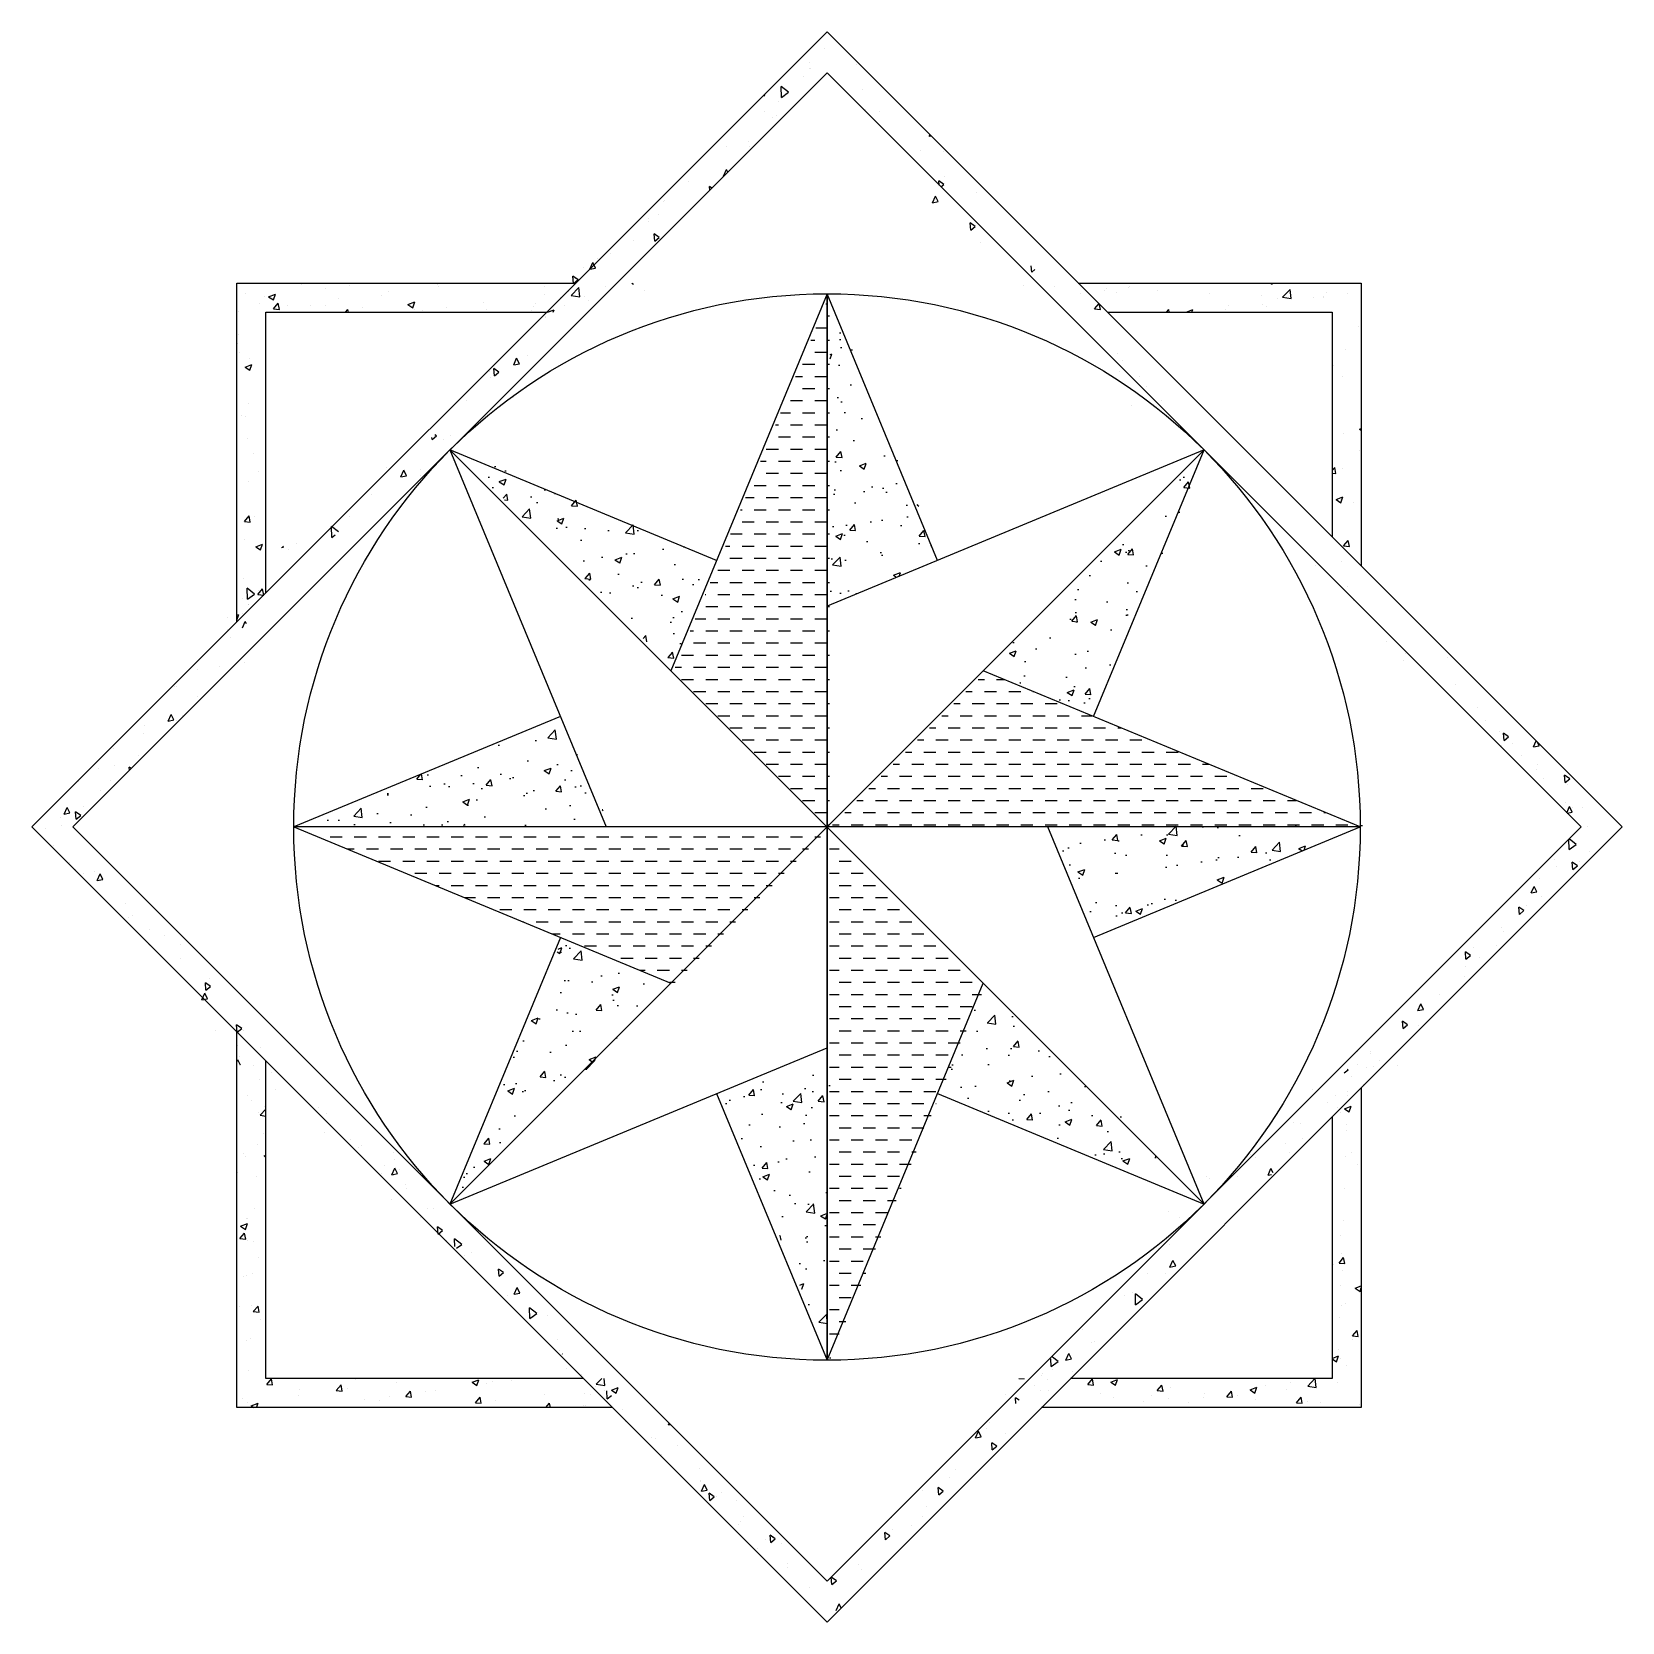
# Model space of a CAD drawing. Extents: x -42728 to 99010, y -18674 to 47645.
# Drawn here: x 64318 to 65893, y 6713 to 8288 of the extents above; entities that cross this region are included whole.
import ezdxf

# ---------------------------------------------------------------- set-up
doc = ezdxf.new("R2010")
doc.units = 0
doc.header["$LTSCALE"] = 100
doc.header["$MEASUREMENT"] = 0
doc.layers.get('0').update_dxf_attribs({"linetype": 'CONTINUOUS'})
for name, color, linetype in [('00-ELE', 2, 'CONTINUOUS'), ('GROUND', 2, 'CONTINUOUS'), ('HATCH1', 8, 'CONTINUOUS')]:
    doc.layers.add(name, color=color, linetype=linetype)

# ---------------------------------------------------------------- blocks, each defined once
blk = doc.blocks.new('A$C7AE7300B')
at = {"layer": 'HATCH1'}
h = blk.add_hatch(dxfattribs=at)
h.set_pattern_fill('DASH', color=256, scale=192, style=0)
h.set_pattern_definition([(0, (-8532.613, -2538.534), (24, 24), [24, -24])])
h.paths.add_polyline_path([(1579.8, 2629.1), (1270.5, 1882.4), (1579.8, 1573.1)])
h.paths.add_polyline_path([(2635.8, 1573.1), (1889.1, 1882.4), (1579.8, 1573.1)])
h.paths.add_polyline_path([(1889.1, 1263.9), (1579.8, 1573.1), (1579.8, 517.1)])
h.paths.add_polyline_path([(1270.5, 1263.9), (1579.8, 1573.1), (523.8, 1573.1)])
h = blk.add_hatch(dxfattribs=at)
h.set_pattern_fill('AR-CONC', color=256, scale=19.2, style=0)
h.set_pattern_definition([(50, (-8531.12, -2533.77), (137.714, -12.0484), [14.4, -158.4]), (355, (-8531.12, -2533.77), (-26.6403, 144.4209), [11.52, -126.72]), (100.4514, (-8519.64, -2534.77), (111.0738, 132.3724), [12.2381, -134.6193]), (46.1842, (-8531.12, -2495.37), (204.9103, -31.7797), [21.6, -237.6]), (96.6356, (-8514.04, -2498.01), (179.4552, 187.0306), [18.357, -201.929]), (351.1842, (-8531.12, -2495.37), (179.455, 187.0308), [17.28, -190.08]), (21, (-8511.92, -2504.97), (114.6062, -77.3028), [14.4, -158.4]), (326, (-8511.92, -2504.97), (46.7165, 139.2288), [11.52, -126.72]), (71.4514, (-8502.37, -2511.41), (161.3227, 61.9259), [12.2381, -134.6193]), (37.5, (-8531.116, -2533.765), (2.3347, 63.91562), [0, -125.184, 0, -128.64, 0, -127.2]), (7.5, (-8531.116, -2533.765), (50.50935, 75.72705), [0, -73.344, 0, -122.304, 0, -48.48]), (327.5, (-8573.93, -2533.765), (102.4939, -4.33054), [0, -48, 0, -149.76, 0, -198.72]), (317.5, (-8593.13, -2533.765), (111.97174, 19.22016), [0, -62.4, 0, -99.456, 0, -141.12])])
h.paths.add_polyline_path([(1581.3, 2633.9), (1581.3, 2015.3), (1800, 2105.9)])
h.paths.add_polyline_path([(2328, 2324.6), (1890.6, 1887.2), (2109.3, 1796.6)])
h.paths.add_polyline_path([(2637.3, 1577.9), (2018.7, 1577.9), (2109.3, 1359.2)])
h.paths.add_polyline_path([(2328, 831.2), (1890.6, 1268.6), (1800, 1049.9)])
h.paths.add_polyline_path([(1581.3, 1140.5), (1362.6, 1049.9), (1581.3, 521.9)])
h.paths.add_polyline_path([(834.6, 831.2), (1272, 1268.6), (1053.3, 1359.2)])
h.paths.add_polyline_path([(1143.9, 1577.9), (1053.3, 1796.6), (525.3, 1577.9)])
h.paths.add_polyline_path([(834.6, 2324.6), (1272, 1887.2), (1362.6, 2105.9)])
at = {"layer": 'GROUND'}
for p, q in [((2630.9, 1574.9, -342.9), (518.9, 1574.9, -342.9)), ((518.9, 1574.9, -342.9), (1265.6, 1265.6, -342.9)), ((2102.9, 1356.2, -342.9), (2630.9, 1574.9, -342.9))]:
    blk.add_line(p, q, dxfattribs=at)
at = {"layer": 'GROUND', "elevation": -342.9}
for points in [[(0, 1574.9), (1574.9, 3149.7), (3149.7, 1574.9), (1574.9, 0)], [(1574.9, 81.5), (81.5, 1574.9), (1574.9, 3068.3), (3068.3, 1574.9)]]:
    blk.add_lwpolyline(points, close=True, dxfattribs=at)
for points in [[(405.8, 1980.6), (405.8, 2652.2), (1077.3, 2652.2)], [(2072.5, 2652.2), (2633, 2652.2), (2633, 2091.6)], [(1793.6, 2102.9), (1574.9, 2630.9), (1574.9, 518.9), (1574.9, 2630.9), (1265.6, 1884.2)], [(463.4, 2038.2), (463.4, 2594.6), (1019.7, 2594.6)], [(2130.1, 2594.6), (2575.4, 2594.6), (2575.4, 2149.2)], [(1356.2, 2102.9), (828.2, 2321.6), (2321.6, 828.2), (2012.3, 1574.9)], [(2102.9, 1793.6), (2321.6, 2321.6), (828.2, 828.2), (1574.9, 1137.5)], [(828.2, 2321.6), (1137.5, 1574.9)], [(2321.6, 2321.6), (1574.9, 2012.3)], [(2630.9, 1574.9), (1884.2, 1884.2)], [(1046.9, 1793.6), (518.9, 1574.9)], [(1046.9, 1356.2), (828.2, 828.2)], [(1356.2, 1046.9), (1574.9, 518.9), (1884.2, 1265.6)], [(1149.9, 425), (405.8, 425), (405.8, 1169.1)], [(1092.3, 482.6), (463.4, 482.6), (463.4, 1111.5)], [(1793.6, 1046.9), (2321.6, 828.2)], [(2633, 1058.1), (2633, 425), (1999.8, 425)], [(2575.4, 1000.5), (2575.4, 482.6), (2057.4, 482.6)]]:
    blk.add_lwpolyline(points, dxfattribs=at)
at = {"layer": 'GROUND'}
blk.add_circle((1574.9, 1574.9, -342.9), 1056, dxfattribs=at)
at = {"layer": 'HATCH1'}
for p, q in [((1539.6, 3088.6, -342.9), (1539.6, 3088.6, -342.9)), ((1570.4, 3115.9, -342.9), (1570.4, 3115.9, -342.9)), ((1527.5, 3062.1, -342.9), (1527.5, 3062.1, -342.9)), ((1540.9, 3077.4, -342.9), (1540.9, 3077.4, -342.9)), ((1541.3, 3076.5, -342.9), (1541.3, 3076.5, -342.9)), ((1632.9, 3084.8, -342.9), (1632.9, 3084.8, -342.9)), ((1448.2, 3023.1, -342.9), (1451.7, 3023.7, -342.9)), ((1451.7, 3023.7, -342.9), (1450.8, 3025.6, -342.9)), ((1498.6, 3029.9, -342.9), (1484.2, 3041.3, -342.9)), ((1484.7, 3019.7, -342.9), (1484.2, 3041.3, -342.9)), ((1484.7, 3019.7, -342.9), (1498.6, 3029.9, -342.9)), ((1646, 3035.7, -342.9), (1646, 3035.7, -342.9)), ((1452, 2992.7, -342.9), (1452, 2992.7, -342.9)), ((1479.7, 3011.4, -342.9), (1479.7, 3011.4, -342.9)), ((1650.7, 2995.6, -342.9), (1650.7, 2995.6, -342.9)), ((1679, 2992.6, -342.9), (1679, 2992.6, -342.9)), ((1466.4, 2980.4, -342.9), (1466.4, 2980.4, -342.9)), ((1475.7, 2983.7, -342.9), (1475.7, 2983.7, -342.9)), ((1419.6, 2932.1, -342.9), (1419.6, 2932.1, -342.9)), ((1777.2, 2942.8, -342.9), (1778.6, 2946, -342.9)), ((1777.2, 2942.8, -342.9), (1781, 2943.6, -342.9)), ((1376.4, 2923.3, -342.9), (1376.4, 2923.3, -342.9)), ((1421.8, 2922.2, -342.9), (1421.8, 2922.2, -342.9)), ((1760.8, 2914.1, -342.9), (1760.8, 2914.1, -342.9)), ((1806.4, 2913.3, -342.9), (1806.4, 2913.3, -342.9)), ((1370.1, 2863.7, -342.9), (1375.9, 2876.8, -342.9)), ((1378.4, 2871.8, -342.9), (1376, 2876.8, -342.9)), ((1300.9, 2853.8, -342.9), (1300.9, 2853.8, -342.9)), ((1346.8, 2840.2, -342.9), (1342.4, 2843.2, -342.9)), ((1343, 2836.4, -342.9), (1342.4, 2843.2, -342.9)), ((1370.1, 2863.7, -342.9), (1370.3, 2863.7, -342.9)), ((1806.2, 2847.4, -342.9), (1796.1, 2854.4, -342.9)), ((1796.8, 2846.3, -342.9), (1796.1, 2854.4, -342.9)), ((1800.5, 2842.6, -342.9), (1806.2, 2847.4, -342.9)), ((1808.2, 2863.3, -342.9), (1808.2, 2863.3, -342.9)), ((1251.6, 2812.8, -342.9), (1251.6, 2812.8, -342.9)), ((1252.1, 2816, -342.9), (1252.1, 2816, -342.9)), ((1783.7, 2811.3, -342.9), (1789.5, 2824.5, -342.9)), ((1783.7, 2811.3, -342.9), (1795, 2813.5, -342.9)), ((1795, 2813.5, -342.9), (1789.5, 2824.5, -342.9)), ((1789.5, 2817.2, -342.9), (1789.5, 2817.2, -342.9)), ((1791.6, 2820.3, -342.9), (1791.6, 2820.3, -342.9)), ((1870.6, 2832.2, -342.9), (1870.6, 2832.2, -342.9)), ((1221.6, 2779.4, -342.9), (1221.6, 2779.4, -342.9)), ((1222.1, 2774.3, -342.9), (1222.1, 2774.3, -342.9)), ((1241.4, 2788.8, -342.9), (1241.4, 2788.8, -342.9)), ((1234, 2735, -342.9), (1232.7, 2749.3, -342.9)), ((1242.8, 2742.4, -342.9), (1232.8, 2749.3, -342.9)), ((1234, 2735, -342.9), (1242.8, 2742.4, -342.9)), ((1868.2, 2764.1, -342.9), (1858.1, 2771.1, -342.9)), ((1859.4, 2756.7, -342.9), (1858.1, 2771.1, -342.9)), ((1859.4, 2756.7, -342.9), (1868.2, 2764.1, -342.9)), ((1146.1, 2710, -342.9), (1146.1, 2710, -342.9)), ((1191.9, 2736.7, -342.9), (1191.9, 2736.7, -342.9)), ((1879.3, 2731.8, -342.9), (1879.3, 2731.8, -342.9)), ((1092.4, 2682.3, -342.9), (1092.4, 2682.3, -342.9)), ((1105.2, 2679.5, -342.9), (1111, 2692.6, -342.9)), ((1105.2, 2679.5, -342.9), (1116.5, 2681.6, -342.9)), ((1116.5, 2681.6, -342.9), (1111, 2692.6, -342.9)), ((1120.7, 2701.1, -342.9), (1120.7, 2701.1, -342.9)), ((1980.3, 2673.4, -342.9), (1979.2, 2686.5, -342.9)), ((1980.3, 2673.4, -342.9), (1986.8, 2678.9, -342.9)), ((535.1, 2649.8, -342.9), (535.1, 2649.8, -342.9)), ((629.5, 2647.5, -342.9), (629.5, 2647.5, -342.9)), ((802.5, 2648.3, -342.9), (802.5, 2648.3, -342.9)), ((805.1, 2646.1, -342.9), (805.1, 2646.1, -342.9)), ((1081.8, 2658.5, -342.9), (1071.7, 2665.5, -342.9)), ((1072.9, 2651.1, -342.9), (1071.7, 2665.5, -342.9)), ((1072.9, 2651.1, -342.9), (1081.7, 2658.5, -342.9)), ((1076.4, 2661, -342.9), (1076.4, 2661, -342.9)), ((1188.2, 2652.2, -342.9), (1191.7, 2649.8, -342.9)), ((1963.1, 2648, -342.9), (1963.1, 2648, -342.9)), ((2453.8, 2652.2, -342.9), (2456.8, 2650.2, -342.9)), ((2456.8, 2650.2, -342.9), (2457.4, 2652.2, -342.9)), ((423.2, 2630.6, -342.9), (423.2, 2630.6, -342.9)), ((460.2, 2625.2, -342.9), (460.2, 2625.2, -342.9)), ((469, 2625, -342.9), (482.4, 2630.2, -342.9)), ((469, 2625, -342.9), (478.5, 2618.6, -342.9)), ((478.5, 2618.6, -342.9), (482.4, 2630.2, -342.9)), ((581.5, 2641.2, -342.9), (581.5, 2641.2, -342.9)), ((606.9, 2622.5, -342.9), (606.9, 2622.5, -342.9)), ((693.1, 2626.9, -342.9), (693.1, 2626.9, -342.9)), ((705.5, 2636, -342.9), (705.5, 2636, -342.9)), ((744.9, 2609.6, -342.9), (758.4, 2614.8, -342.9)), ((754.5, 2603.2, -342.9), (758.4, 2614.8, -342.9)), ((1015.1, 2629.2, -342.9), (1015.1, 2629.2, -342.9)), ((1015.3, 2645.6, -342.9), (1015.3, 2645.6, -342.9)), ((1047.8, 2624.1, -342.9), (1047.8, 2624.1, -342.9)), ((1063.1, 2635.5, -342.9), (1063.1, 2635.5, -342.9)), ((1068.3, 2627.6, -342.9), (1083.2, 2643.2, -342.9)), ((1068.3, 2627.6, -342.9), (1085.4, 2625, -342.9)), ((1085.4, 2625, -342.9), (1083.3, 2643.2, -342.9)), ((1095.4, 2624.6, -342.9), (1095.4, 2624.6, -342.9)), ((1102.4, 2617.4, -342.9), (1102.4, 2617.4, -342.9)), ((1135.8, 2645.1, -342.9), (1135.8, 2645.1, -342.9)), ((1214.3, 2636.6, -342.9), (1214.3, 2636.6, -342.9)), ((2025, 2645.3, -342.9), (2025, 2645.3, -342.9)), ((2076.3, 2631.8, -342.9), (2076.3, 2631.8, -342.9)), ((2124.2, 2637.1, -342.9), (2124.2, 2637.1, -342.9)), ((2127.5, 2641, -342.9), (2127.5, 2641, -342.9)), ((2148.2, 2633.6, -342.9), (2148.2, 2633.6, -342.9)), ((2172.3, 2643.4, -342.9), (2172.3, 2643.4, -342.9)), ((2174.9, 2645.3, -342.9), (2174.9, 2645.3, -342.9)), ((2230, 2636.7, -342.9), (2230, 2636.7, -342.9)), ((2332.5, 2632.3, -342.9), (2332.5, 2632.3, -342.9)), ((2435, 2628, -342.9), (2435, 2628, -342.9)), ((2467.8, 2621.6, -342.9), (2467.8, 2621.6, -342.9)), ((2477.2, 2624, -342.9), (2492.2, 2639.6, -342.9)), ((2477.2, 2624, -342.9), (2494.3, 2621.3, -342.9)), ((2494.3, 2621.3, -342.9), (2492.2, 2639.6, -342.9)), ((2537.5, 2623.7, -342.9), (2537.5, 2623.7, -342.9)), ((2557.4, 2624.1, -342.9), (2557.4, 2624.1, -342.9)), ((2557.8, 2625.1, -342.9), (2557.8, 2625.1, -342.9)), ((2564.8, 2633.9, -342.9), (2564.8, 2633.9, -342.9)), ((2605.9, 2631.4, -342.9), (2605.9, 2631.4, -342.9)), ((410.2, 2595.8, -342.9), (410.2, 2595.8, -342.9)), ((450.2, 2612.2, -342.9), (450.2, 2612.2, -342.9)), ((478.9, 2601, -342.9), (488.2, 2612, -342.9)), ((478.9, 2601, -342.9), (490.4, 2600, -342.9)), ((490.4, 2600, -342.9), (488.2, 2612, -342.9)), ((507.2, 2608.1, -342.9), (507.2, 2608.1, -342.9)), ((552.7, 2607.8, -342.9), (552.7, 2607.8, -342.9)), ((581.1, 2607.7, -342.9), (581.1, 2607.7, -342.9)), ((621.4, 2594.6, -342.9), (625.9, 2599.9, -342.9)), ((626.9, 2594.6, -342.9), (625.9, 2599.9, -342.9)), ((655.2, 2603.5, -342.9), (655.2, 2603.5, -342.9)), ((744.9, 2609.6, -342.9), (754.5, 2603.2, -342.9)), ((757.7, 2599.2, -342.9), (757.7, 2599.2, -342.9)), ((773, 2597.3, -342.9), (773, 2597.3, -342.9)), ((821.1, 2603.7, -342.9), (821.1, 2603.7, -342.9)), ((860.2, 2594.8, -342.9), (860.2, 2594.8, -342.9)), ((893.8, 2613.2, -342.9), (893.8, 2613.2, -342.9)), ((899.9, 2598.8, -342.9), (899.9, 2598.8, -342.9)), ((990.4, 2598.2, -342.9), (990.4, 2598.2, -342.9)), ((992.7, 2605.6, -342.9), (992.7, 2605.6, -342.9)), ((998.4, 2612.3, -342.9), (998.4, 2612.3, -342.9)), ((1016.5, 2583.8, -342.9), (1016.5, 2583.8, -342.9)), ((1018.3, 2585.7, -342.9), (1018.3, 2585.7, -342.9)), ((1021.6, 2594.6, -342.9), (1034.3, 2599.4, -342.9)), ((1032.7, 2594.6, -342.9), (1034.3, 2599.4, -342.9)), ((1055.1, 2608.3, -342.9), (1055.1, 2608.3, -342.9)), ((2104.8, 2600.8, -342.9), (2114.1, 2611.8, -342.9)), ((2104.8, 2600.8, -342.9), (2116.3, 2599.8, -342.9)), ((2116.3, 2599.8, -342.9), (2114.1, 2611.8, -342.9)), ((2247.4, 2594.6, -342.9), (2251.8, 2599.8, -342.9)), ((2252.8, 2594.6, -342.9), (2251.8, 2599.8, -342.9)), ((2285.9, 2594.7, -342.9), (2299.3, 2599.8, -342.9)), ((2285.9, 2594.7, -342.9), (2286.1, 2594.6, -342.9)), ((2297.6, 2594.6, -342.9), (2299.3, 2599.8, -342.9)), ((2363.8, 2599.5, -342.9), (2363.8, 2599.5, -342.9)), ((2369.3, 2608.1, -342.9), (2369.3, 2608.1, -342.9)), ((2436.5, 2609.1, -342.9), (2436.5, 2609.1, -342.9)), ((2445.5, 2604.9, -342.9), (2445.5, 2604.9, -342.9)), ((2628.1, 2565.3, -342.9), (2628.1, 2565.3, -342.9)), ((407.9, 2531.9, -342.9), (407.9, 2531.9, -342.9)), ((409.7, 2549.5, -342.9), (409.7, 2549.5, -342.9)), ((2602.6, 2521.2, -342.9), (2602.6, 2521.2, -342.9)), ((412, 2514.6, -342.9), (412, 2514.6, -342.9)), ((422.3, 2485.8, -342.9), (435.7, 2491, -342.9)), ((430.5, 2502.1, -342.9), (430.5, 2502.1, -342.9)), ((431.8, 2479.3, -342.9), (435.7, 2490.9, -342.9)), ((954.4, 2490.2, -342.9), (960.2, 2503.4, -342.9)), ((954.4, 2490.2, -342.9), (965.7, 2492.4, -342.9)), ((965.7, 2492.4, -342.9), (960.2, 2503.4, -342.9)), ((982.3, 2507.8, -342.9), (982.3, 2507.8, -342.9)), ((2150.6, 2513.5, -342.9), (2150.6, 2513.5, -342.9)), ((2159.6, 2498.1, -342.9), (2159.6, 2498.1, -342.9)), ((2577.6, 2489.5, -342.9), (2577.6, 2489.5, -342.9)), ((422.3, 2485.8, -342.9), (431.8, 2479.4, -342.9)), ((907, 2476.2, -342.9), (907, 2476.2, -342.9)), ((907.7, 2465.6, -342.9), (907.7, 2465.6, -342.9)), ((916.3, 2468.4, -342.9), (915, 2482.8, -342.9)), ((925.1, 2475.8, -342.9), (915.1, 2482.8, -342.9)), ((916.3, 2468.4, -342.9), (925.1, 2475.8, -342.9)), ((2153.4, 2476.6, -342.9), (2153.4, 2476.6, -342.9)), ((2194.2, 2466.6, -342.9), (2194.2, 2466.6, -342.9)), ((2595.5, 2467.4, -342.9), (2595.5, 2467.4, -342.9)), ((954.3, 2425.4, -342.9), (954.3, 2425.4, -342.9)), ((2206.9, 2447.3, -342.9), (2206.9, 2447.3, -342.9)), ((430, 2414, -342.9), (430, 2414, -342.9)), ((861.6, 2420.1, -342.9), (861.6, 2420.1, -342.9)), ((2177.4, 2408.8, -342.9), (2177.4, 2408.8, -342.9)), ((2237.7, 2419.8, -342.9), (2237.7, 2419.8, -342.9)), ((415.1, 2390.7, -342.9), (415.1, 2390.7, -342.9)), ((422.6, 2387.5, -342.9), (422.6, 2387.5, -342.9)), ((2629.7, 2362.8, -342.9), (2633, 2364, -342.9)), ((2629.7, 2362.8, -342.9), (2633, 2360.6, -342.9)), ((427.5, 2344.6, -342.9), (427.5, 2344.6, -342.9)), ((792.8, 2342, -342.9), (792.5, 2346.1, -342.9)), ((792.8, 2342, -342.9), (801.7, 2349.4, -342.9)), ((801.7, 2349.4, -342.9), (798.2, 2351.8, -342.9)), ((815, 2341.6, -342.9), (815, 2341.6, -342.9)), ((830.2, 2350.8, -342.9), (830.2, 2350.8, -342.9)), ((2597.8, 2354, -342.9), (2597.8, 2354, -342.9)), ((406, 2323.2, -342.9), (405.8, 2324.3, -342.9)), ((405.8, 2323.2, -342.9), (406, 2323.2, -342.9)), ((438.9, 2314.5, -342.9), (438.9, 2314.5, -342.9)), ((2629.5, 2321.2, -342.9), (2629.5, 2321.2, -342.9)), ((449.7, 2278.5, -342.9), (449.7, 2278.5, -342.9)), ((703.2, 2287.6, -342.9), (703.2, 2287.6, -342.9)), ((730.8, 2268.4, -342.9), (736.7, 2281.5, -342.9)), ((730.8, 2268.4, -342.9), (742.1, 2270.6, -342.9)), ((742.1, 2270.6, -342.9), (736.7, 2281.5, -342.9)), ((770.1, 2271.5, -342.9), (770.1, 2271.5, -342.9)), ((770.3, 2283.4, -342.9), (770.3, 2283.4, -342.9)), ((2575.4, 2280.7, -342.9), (2580.5, 2286.8, -342.9)), ((2575.4, 2275.5, -342.9), (2582.7, 2274.8, -342.9)), ((2582.8, 2274.8, -342.9), (2580.5, 2286.8, -342.9)), ((2595.4, 2284.6, -342.9), (2595.4, 2284.6, -342.9)), ((430, 2258.9, -342.9), (430, 2258.9, -342.9)), ((672.1, 2233.4, -342.9), (672.1, 2233.4, -342.9)), ((2583, 2223.5, -342.9), (2596.4, 2228.7, -342.9)), ((2583, 2223.5, -342.9), (2592.5, 2217.1, -342.9)), ((2591.3, 2223.6, -342.9), (2591.3, 2223.6, -342.9)), ((2592.5, 2217.1, -342.9), (2596.4, 2228.7, -342.9)), ((2594.9, 2224.3, -342.9), (2594.9, 2224.3, -342.9)), ((2617.6, 2218.5, -342.9), (2617.6, 2218.5, -342.9)), ((421.1, 2179.7, -342.9), (430.4, 2190.8, -342.9)), ((421.1, 2179.7, -342.9), (432.6, 2178.7, -342.9)), ((432.6, 2178.7, -342.9), (430.4, 2190.8, -342.9)), ((442, 2190.6, -342.9), (442, 2190.6, -342.9)), ((628.7, 2190.5, -342.9), (628.7, 2190.5, -342.9)), ((422, 2144.4, -342.9), (422, 2144.4, -342.9)), ((607.1, 2159.5, -342.9), (593.8, 2170, -342.9)), ((594.3, 2148.4, -342.9), (593.8, 2170, -342.9)), ((594.3, 2148.4, -342.9), (601.1, 2153.4, -342.9)), ((2597.9, 2131.4, -342.9), (2607.2, 2142.4, -342.9)), ((2609.4, 2130.4, -342.9), (2607.2, 2142.4, -342.9)), ((443.4, 2130, -342.9), (456.9, 2135.2, -342.9)), ((443.4, 2130, -342.9), (453, 2123.6, -342.9)), ((453, 2123.6, -342.9), (456.9, 2135.2, -342.9)), ((494.3, 2128.1, -342.9), (498.5, 2128.9, -342.9)), ((498.5, 2128.9, -342.9), (497.4, 2131.2, -342.9)), ((508.5, 2123.7, -342.9), (508.5, 2123.7, -342.9)), ((523.8, 2135.6, -342.9), (523.8, 2135.6, -342.9)), ((2597.9, 2131.4, -342.9), (2609.4, 2130.4, -342.9)), ((462.3, 2086.1, -342.9), (462.3, 2086.1, -342.9)), ((2542.5, 2091.9, -342.9), (2542.5, 2091.9, -342.9)), ((2594.4, 2099.7, -342.9), (2594.4, 2099.7, -342.9)), ((419.4, 2067.2, -342.9), (419.4, 2067.2, -342.9)), ((426.9, 2026, -342.9), (426.4, 2047.6, -342.9)), ((440.8, 2036.2, -342.9), (426.5, 2047.6, -342.9)), ((2606.1, 2050.3, -342.9), (2606.1, 2050.3, -342.9)), ((417.6, 2027.9, -342.9), (417.6, 2027.9, -342.9)), ((426.9, 2026, -342.9), (440.8, 2036.2, -342.9)), ((428.4, 2016.4, -342.9), (428.4, 2016.4, -342.9)), ((447.8, 2035.3, -342.9), (457, 2046.4, -342.9)), ((447.8, 2035.3, -342.9), (459.2, 2034.3, -342.9)), ((448.2, 2043.1, -342.9), (448.2, 2043.1, -342.9)), ((459.2, 2034.3, -342.9), (457, 2046.4, -342.9)), ((458.2, 2042.8, -342.9), (458.2, 2042.8, -342.9)), ((2618.2, 2023.6, -342.9), (2618.2, 2023.6, -342.9)), ((388.1, 1989.5, -342.9), (388.1, 1989.5, -342.9)), ((405.8, 1994.3, -342.9), (410.2, 1996, -342.9)), ((405.8, 1984.7, -342.9), (406.3, 1984.4, -342.9)), ((406.3, 1984.4, -342.9), (410.2, 1996, -342.9)), ((417, 1997.9, -342.9), (417, 1997.9, -342.9)), ((429.4, 2015.8, -342.9), (429.4, 2015.8, -342.9)), ((388.3, 1965.8, -342.9), (388.3, 1965.8, -342.9)), ((417.3, 1969.6, -342.9), (422.8, 1982, -342.9)), ((425.1, 1977.4, -342.9), (422.8, 1982, -342.9)), ((392.6, 1950.1, -342.9), (392.6, 1950.1, -342.9)), ((439.2, 1931.7, -342.9), (439.2, 1931.7, -342.9)), ((2682.5, 1942, -342.9), (2682.5, 1942, -342.9)), ((372.6, 1892.4, -342.9), (372.6, 1892.4, -342.9)), ((421.5, 1901.2, -342.9), (421.5, 1901.2, -342.9)), ((2716.7, 1904.5, -342.9), (2716.7, 1904.5, -342.9)), ((2719.7, 1917.5, -342.9), (2719.7, 1917.5, -342.9)), ((2803.9, 1910.9, -342.9), (2803.9, 1910.9, -342.9)), ((328.2, 1886.5, -342.9), (328.2, 1886.5, -342.9)), ((283.2, 1852.7, -342.9), (283.2, 1852.7, -342.9)), ((286.6, 1853, -342.9), (286.6, 1853, -342.9)), ((328, 1834.3, -342.9), (328, 1834.3, -342.9)), ((361.8, 1855.7, -342.9), (361.8, 1855.7, -342.9)), ((2819.2, 1857.6, -342.9), (2819.2, 1857.6, -342.9)), ((269.9, 1784.6, -342.9), (275.7, 1797.8, -342.9)), ((281.2, 1786.8, -342.9), (275.7, 1797.8, -342.9)), ((298.4, 1795.8, -342.9), (298.4, 1795.8, -342.9)), ((2821.7, 1821.7, -342.9), (2821.7, 1821.7, -342.9)), ((2862.7, 1810.8, -342.9), (2862.7, 1810.8, -342.9)), ((223.4, 1775.4, -342.9), (223.4, 1775.4, -342.9)), ((269.9, 1784.6, -342.9), (281.2, 1786.8, -342.9)), ((286.3, 1786.3, -342.9), (286.3, 1786.3, -342.9)), ((2879.6, 1786.4, -342.9), (2879.6, 1786.4, -342.9)), ((2906.3, 1764, -342.9), (2906.3, 1764, -342.9)), ((221, 1760.2, -342.9), (221, 1760.2, -342.9)), ((2910.5, 1736, -342.9), (2910.5, 1736, -342.9)), ((2924.9, 1753.6, -342.9), (2914.9, 1760.5, -342.9)), ((2916.1, 1746.2, -342.9), (2914.9, 1760.5, -342.9)), ((2916.1, 1746.2, -342.9), (2924.9, 1753.6, -342.9)), ((2931.8, 1740.2, -342.9), (2931.8, 1740.2, -342.9)), ((2974.1, 1733.5, -342.9), (2979.4, 1745.2, -342.9)), ((2974.1, 1733.5, -342.9), (2985.5, 1735.7, -342.9)), ((2985.5, 1735.7, -342.9), (2982, 1742.6, -342.9)), ((161.5, 1729.8, -342.9), (161.5, 1729.8, -342.9)), ((210.8, 1716.9, -342.9), (210.8, 1716.9, -342.9)), ((2949.8, 1717.1, -342.9), (2949.8, 1717.1, -342.9)), ((132, 1691.4, -342.9), (132, 1691.4, -342.9)), ((163.2, 1696.1, -342.9), (163.2, 1696.1, -342.9)), ((197.1, 1690.5, -342.9), (192.6, 1693.6, -342.9)), ((193.2, 1686.6, -342.9), (192.6, 1693.6, -342.9)), ((2979.2, 1689.4, -342.9), (2979.2, 1689.4, -342.9)), ((2981.1, 1699, -342.9), (2981.1, 1699, -342.9)), ((2993.4, 1670.3, -342.9), (2993.4, 1670.3, -342.9)), ((3045.9, 1670.3, -342.9), (3035.8, 1677.2, -342.9)), ((3037.1, 1662.9, -342.9), (3035.8, 1677.2, -342.9)), ((3037.1, 1662.9, -342.9), (3045.9, 1670.3, -342.9)), ((93.1, 1664.7, -342.9), (93.1, 1664.7, -342.9)), ((135.2, 1647.4, -342.9), (135.2, 1647.4, -342.9)), ((155.5, 1667.4, -342.9), (155.5, 1667.4, -342.9)), ((3041.7, 1658.3, -342.9), (3041.7, 1658.3, -342.9)), ((63.9, 1600.4, -342.9), (69.8, 1613.6, -342.9)), ((75.2, 1602.6, -342.9), (69.8, 1613.6, -342.9)), ((102.9, 1615.4, -342.9), (102.9, 1615.4, -342.9)), ((3036.9, 1623.4, -342.9), (3036.9, 1623.4, -342.9)), ((3040, 1603.1, -342.9), (3045.4, 1615.2, -342.9)), ((3050.9, 1604.2, -342.9), (3045.4, 1615.2, -342.9)), ((3051.2, 1614.1, -342.9), (3051.2, 1614.1, -342.9)), ((3070.9, 1613.6, -342.9), (3070.9, 1613.6, -342.9)), ((57.5, 1594.4, -342.9), (57.5, 1594.4, -342.9)), ((59.7, 1578, -342.9), (59.7, 1578, -342.9)), ((63.9, 1600.4, -342.9), (75.2, 1602.6, -342.9)), ((96.8, 1597.8, -342.9), (86.7, 1604.8, -342.9)), ((87.9, 1590.4, -342.9), (86.7, 1604.8, -342.9)), ((87.9, 1590.4, -342.9), (96.8, 1597.8, -342.9)), ((3040.9, 1602.3, -342.9), (3050.9, 1604.2, -342.9)), ((3080.5, 1576.6, -342.9), (3080.5, 1576.6, -342.9)), ((27.5, 1572, -342.9), (27.5, 1572, -342.9)), ((3044.5, 1530, -342.9), (3044.1, 1550.7, -342.9)), ((3058.5, 1540.2, -342.9), (3044.6, 1551.2, -342.9)), ((43, 1538.2, -342.9), (43, 1538.2, -342.9)), ((3044.5, 1530, -342.9), (3058.5, 1540.2, -342.9)), ((3084.9, 1525.6, -342.9), (3084.9, 1525.6, -342.9)), ((75.4, 1505.1, -342.9), (75.4, 1505.1, -342.9)), ((86.5, 1491.3, -342.9), (86.5, 1491.3, -342.9)), ((101.7, 1482, -342.9), (101.7, 1482, -342.9)), ((123.7, 1486.2, -342.9), (123.7, 1486.2, -342.9)), ((129.3, 1468.9, -342.9), (135.2, 1482.1, -342.9)), ((140.6, 1471.1, -342.9), (135.2, 1482.1, -342.9)), ((3014.9, 1510.8, -342.9), (3014.9, 1510.8, -342.9)), ((3020.1, 1495.9, -342.9), (3020.1, 1495.9, -342.9)), ((3061, 1498.1, -342.9), (3050.9, 1505.1, -342.9)), ((3052.1, 1490.7, -342.9), (3050.9, 1505.1, -342.9)), ((3052.1, 1490.7, -342.9), (3060.9, 1498.2, -342.9)), ((3066.1, 1507.2, -342.9), (3066.1, 1507.2, -342.9)), ((129.3, 1468.9, -342.9), (140.6, 1471.1, -342.9)), ((2969.3, 1444.2, -342.9), (2975.1, 1457.3, -342.9)), ((2980.6, 1446.3, -342.9), (2975.1, 1457.3, -342.9)), ((2985.3, 1472.4, -342.9), (2985.3, 1472.4, -342.9)), ((185.5, 1423.6, -342.9), (185.5, 1423.6, -342.9)), ((2960.2, 1418.6, -342.9), (2960.2, 1418.6, -342.9)), ((2969.3, 1444.2, -342.9), (2980.6, 1446.4, -342.9)), ((2990.5, 1437.8, -342.9), (2990.5, 1437.8, -342.9)), ((191.5, 1396.6, -342.9), (191.5, 1396.6, -342.9)), ((199.1, 1399.6, -342.9), (199.1, 1399.6, -342.9)), ((2955.1, 1409.3, -342.9), (2945, 1416.2, -342.9)), ((2946.2, 1401.9, -342.9), (2945, 1416.2, -342.9)), ((2946.2, 1401.9, -342.9), (2955.1, 1409.3, -342.9)), ((232.8, 1372.8, -342.9), (232.8, 1372.8, -342.9)), ((262.2, 1359.6, -342.9), (262.2, 1359.6, -342.9)), ((2910.9, 1375.4, -342.9), (2910.9, 1375.4, -342.9)), ((2915, 1368.4, -342.9), (2915, 1368.4, -342.9)), ((232.8, 1342.4, -342.9), (231.8, 1343, -342.9)), ((232.6, 1342.3, -342.9), (232.8, 1342.4, -342.9)), ((295.3, 1341.7, -342.9), (295.3, 1341.7, -342.9)), ((2849.2, 1320.4, -342.9), (2839.1, 1327.4, -342.9)), ((2840.3, 1313, -342.9), (2839.1, 1327.4, -342.9)), ((2854.4, 1335.8, -342.9), (2854.4, 1335.8, -342.9)), ((2900.1, 1339.3, -342.9), (2900.1, 1339.3, -342.9)), ((295.2, 1313.9, -342.9), (295.2, 1313.9, -342.9)), ((2839.5, 1299, -342.9), (2839.5, 1299, -342.9)), ((2840.3, 1313, -342.9), (2849.2, 1320.4, -342.9)), ((2866.2, 1317.2, -342.9), (2866.2, 1317.2, -342.9)), ((353.7, 1259.1, -342.9), (343.7, 1266, -342.9)), ((344.9, 1251.7, -342.9), (343.7, 1266, -342.9)), ((352, 1274.2, -342.9), (352, 1274.2, -342.9)), ((2836.7, 1278.7, -342.9), (2836.7, 1278.7, -342.9)), ((336.9, 1232.3, -342.9), (342.8, 1245.5, -342.9)), ((336.9, 1232.3, -342.9), (348.2, 1234.5, -342.9)), ((348.2, 1234.5, -342.9), (342.8, 1245.5, -342.9)), ((344.9, 1251.7, -342.9), (353.7, 1259.1, -342.9)), ((2788.8, 1243, -342.9), (2788.8, 1243, -342.9)), ((455.8, 1202, -342.9), (455.8, 1202, -342.9)), ((2744.8, 1211.4, -342.9), (2750.7, 1224.6, -342.9)), ((2744.8, 1211.4, -342.9), (2756.1, 1213.6, -342.9)), ((2756.2, 1213.6, -342.9), (2750.7, 1224.6, -342.9)), ((364.3, 1171, -342.9), (364.3, 1171, -342.9)), ((415.8, 1175.8, -342.9), (405.7, 1182.8, -342.9)), ((406.9, 1168.4, -342.9), (405.7, 1182.8, -342.9)), ((406.9, 1168.4, -342.9), (415.8, 1175.8, -342.9)), ((419.8, 1171.9, -342.9), (419.8, 1171.9, -342.9)), ((2724.8, 1183.1, -342.9), (2714.7, 1190, -342.9)), ((2716, 1175.7, -342.9), (2714.7, 1190, -342.9)), ((2716, 1175.7, -342.9), (2724.8, 1183.1, -342.9)), ((2717.9, 1179.7, -342.9), (2717.9, 1179.7, -342.9)), ((2745.5, 1181, -342.9), (2745.5, 1181, -342.9)), ((405.8, 1145.2, -342.9), (405.8, 1145.2, -342.9)), ((405.8, 1145.1, -342.9), (405.8, 1145.2, -342.9)), ((406.7, 1141.4, -342.9), (406.7, 1141.4, -342.9)), ((407.8, 1141.6, -342.9), (407.8, 1141.6, -342.9)), ((453.5, 1138, -342.9), (453.5, 1138, -342.9)), ((406.3, 1109.7, -342.9), (408.2, 1114, -342.9)), ((413.6, 1103, -342.9), (408.2, 1114, -342.9)), ((411.7, 1120.2, -342.9), (411.7, 1120.2, -342.9)), ((413, 1102.9, -342.9), (413.6, 1103, -342.9)), ((438.4, 1102.7, -342.9), (438.4, 1102.7, -342.9)), ((2626.4, 1103.8, -342.9), (2626.4, 1103.8, -342.9)), ((2626.5, 1129.7, -342.9), (2626.5, 1129.7, -342.9)), ((2651.3, 1129.7, -342.9), (2651.3, 1129.7, -342.9)), ((2651.8, 1125.8, -342.9), (2651.8, 1125.8, -342.9)), ((2669.9, 1111.6, -342.9), (2669.9, 1111.6, -342.9)), ((451.2, 1074.1, -342.9), (451.2, 1074.1, -342.9)), ((474.2, 1089.1, -342.9), (474.2, 1089.1, -342.9)), ((2599.1, 1087.8, -342.9), (2606.8, 1094.2, -342.9)), ((2606.8, 1094.2, -342.9), (2606, 1094.7, -342.9)), ((2614.3, 1081.1, -342.9), (2614.3, 1081.1, -342.9)), ((2642.4, 1099, -342.9), (2642.4, 1099, -342.9)), ((2657.7, 1100.4, -342.9), (2657.7, 1100.4, -342.9)), ((2704.8, 1101.7, -342.9), (2704.8, 1101.7, -342.9)), ((427.1, 1043.3, -342.9), (427.1, 1043.3, -342.9)), ((483.2, 1055, -342.9), (483.2, 1055, -342.9)), ((2536.4, 1054.7, -342.9), (2536.4, 1054.7, -342.9)), ((2582.3, 1042.2, -342.9), (2582.3, 1042.2, -342.9)), ((2606.2, 1050.4, -342.9), (2606.2, 1050.4, -342.9)), ((2606.3, 1042.7, -342.9), (2606.3, 1042.7, -342.9)), ((2636.9, 1065.8, -342.9), (2636.9, 1065.8, -342.9)), ((436, 1033.3, -342.9), (436, 1033.3, -342.9)), ((448.8, 1010.2, -342.9), (448.8, 1010.2, -342.9)), ((452.3, 1004.3, -342.9), (463.4, 1015.8, -342.9)), ((460.5, 1020.5, -342.9), (460.5, 1020.5, -342.9)), ((567.1, 1018.9, -342.9), (567.1, 1018.9, -342.9)), ((2565.2, 1028.7, -342.9), (2565.2, 1028.7, -342.9)), ((2585.2, 1019.8, -342.9), (2585.2, 1019.8, -342.9)), ((2592.1, 1008.6, -342.9), (2592.1, 1008.6, -342.9)), ((2599.8, 1017, -342.9), (2613.2, 1022.2, -342.9)), ((2599.8, 1017, -342.9), (2609.3, 1010.6, -342.9)), ((2609.3, 1010.6, -342.9), (2613.2, 1022.2, -342.9)), ((452.3, 1004.3, -342.9), (463.4, 1002.5, -342.9)), ((584.3, 1007.6, -342.9), (584.3, 1007.6, -342.9)), ((2498.6, 989, -342.9), (2498.6, 989, -342.9)), ((2512.5, 986.7, -342.9), (2512.5, 986.7, -342.9)), ((2603.8, 986.5, -342.9), (2603.8, 986.5, -342.9)), ((446.5, 946.3, -342.9), (446.5, 946.3, -342.9)), ((458.2, 967.1, -342.9), (458.2, 967.1, -342.9)), ((579.3, 969.3, -342.9), (579.3, 969.3, -342.9)), ((631.6, 956.8, -342.9), (631.6, 956.8, -342.9)), ((2483, 948.3, -342.9), (2483, 948.3, -342.9)), ((2517.3, 958.7, -342.9), (2517.3, 958.7, -342.9)), ((2603.8, 973.3, -342.9), (2603.8, 973.3, -342.9)), ((419.2, 928.7, -342.9), (419.2, 928.7, -342.9)), ((422.3, 922.9, -342.9), (422.3, 922.9, -342.9)), ((460.2, 923.5, -342.9), (463.4, 924.7, -342.9)), ((460.2, 923.5, -342.9), (463.4, 921.4, -342.9)), ((646.1, 940.3, -342.9), (646.1, 940.3, -342.9)), ((653.1, 944.9, -342.9), (653.1, 944.9, -342.9)), ((716.1, 930.1, -342.9), (716.1, 930.1, -342.9)), ((719.1, 917.1, -342.9), (719.1, 917.1, -342.9)), ((2413.6, 926.2, -342.9), (2413.6, 926.2, -342.9)), ((2423.1, 919.6, -342.9), (2423.1, 919.6, -342.9)), ((2491, 929.6, -342.9), (2491, 929.6, -342.9)), ((2601.5, 922.6, -342.9), (2601.5, 922.6, -342.9)), ((2612.8, 929.6, -342.9), (2612.8, 929.6, -342.9)), ((407.7, 891.4, -342.9), (407.7, 891.4, -342.9)), ((444.2, 882.4, -342.9), (444.2, 882.4, -342.9)), ((693.4, 889.5, -342.9), (693.4, 889.5, -342.9)), ((698.6, 904.6, -342.9), (698.6, 904.6, -342.9)), ((712.8, 886.2, -342.9), (718.7, 899.4, -342.9)), ((712.8, 886.2, -342.9), (724.1, 888.4, -342.9)), ((717, 885.4, -342.9), (717, 885.4, -342.9)), ((724.1, 888.4, -342.9), (718.7, 899.4, -342.9)), ((727.6, 896.5, -342.9), (727.6, 896.5, -342.9)), ((2327.3, 882.5, -342.9), (2327.3, 882.5, -342.9)), ((2388.3, 883.6, -342.9), (2388.3, 883.6, -342.9)), ((2448.3, 885.5, -342.9), (2454.2, 898.6, -342.9)), ((2448.3, 885.5, -342.9), (2455.4, 886.8, -342.9)), ((2458.5, 890, -342.9), (2454.2, 898.6, -342.9)), ((2626, 907.1, -342.9), (2626, 907.1, -342.9)), ((740.6, 865.9, -342.9), (740.6, 865.9, -342.9)), ((742.9, 859.4, -342.9), (742.9, 859.4, -342.9)), ((2333, 877.9, -342.9), (2333, 877.9, -342.9)), ((2599.2, 858.6, -342.9), (2599.2, 858.6, -342.9)), ((711.9, 836.5, -342.9), (711.9, 836.5, -342.9)), ((784.2, 819.1, -342.9), (784.2, 819.1, -342.9)), ((794.7, 818.9, -342.9), (794.7, 818.9, -342.9)), ((2575.5, 831.4, -342.9), (2575.5, 831.4, -342.9)), ((413.5, 784.3, -342.9), (427, 789.5, -342.9)), ((423.1, 777.8, -342.9), (427, 789.4, -342.9)), ((425.4, 799, -342.9), (425.4, 799, -342.9)), ((426.6, 800.2, -342.9), (426.6, 800.2, -342.9)), ((441.8, 818.5, -342.9), (441.8, 818.5, -342.9)), ((769.6, 800.5, -342.9), (769.6, 800.5, -342.9)), ((2251.8, 813.1, -342.9), (2251.8, 813.1, -342.9)), ((2273.1, 800.6, -342.9), (2273.1, 800.6, -342.9)), ((2596.8, 794.7, -342.9), (2596.8, 794.7, -342.9)), ((412.1, 759.6, -342.9), (421.4, 770.7, -342.9)), ((412.1, 759.6, -342.9), (423.6, 758.6, -342.9)), ((413.5, 784.3, -342.9), (423.1, 777.9, -342.9)), ((423.6, 758.6, -342.9), (421.4, 770.7, -342.9)), ((813.5, 775.8, -342.9), (803.4, 782.7, -342.9)), ((804.7, 768.4, -342.9), (803.4, 782.7, -342.9)), ((804.7, 768.4, -342.9), (813.5, 775.8, -342.9)), ((851.7, 748.1, -342.9), (837.3, 759.5, -342.9)), ((837.6, 744.3, -342.9), (837.3, 759.5, -342.9)), ((2591.5, 765.5, -342.9), (2591.5, 765.5, -342.9)), ((427.9, 755.9, -342.9), (427.9, 755.9, -342.9)), ((439.5, 754.6, -342.9), (439.5, 754.6, -342.9)), ((822.1, 755, -342.9), (822.1, 755, -342.9)), ((841.3, 740.6, -342.9), (851.7, 748.1, -342.9)), ((856.5, 726.6, -342.9), (856.5, 726.6, -342.9)), ((870.1, 732.3, -342.9), (870.1, 732.3, -342.9)), ((2230.6, 740.2, -342.9), (2230.6, 740.2, -342.9)), ((2253.8, 749, -342.9), (2253.8, 749, -342.9)), ((2594.5, 730.8, -342.9), (2594.5, 730.8, -342.9)), ((449.2, 722.9, -342.9), (449.2, 722.9, -342.9)), ((859.4, 715.1, -342.9), (859.4, 715.1, -342.9)), ((869.4, 704.2, -342.9), (869.4, 704.2, -342.9)), ((934.4, 692.5, -342.9), (924.4, 699.4, -342.9)), ((925.6, 685.1, -342.9), (924.4, 699.4, -342.9)), ((2254, 703.4, -342.9), (2259.9, 716.6, -342.9)), ((2254, 703.4, -342.9), (2265.4, 705.6, -342.9)), ((2265.4, 705.6, -342.9), (2259.9, 716.6, -342.9)), ((2577.7, 708.1, -342.9), (2577.7, 708.1, -342.9)), ((2588.9, 711.3, -342.9), (2598.1, 722.3, -342.9)), ((2588.9, 711.3, -342.9), (2600.4, 710.3, -342.9)), ((2595.8, 695.9, -342.9), (2595.8, 695.9, -342.9)), ((2600.4, 710.3, -342.9), (2598.1, 722.3, -342.9)), ((418.6, 685.6, -342.9), (418.6, 685.6, -342.9)), ((425.5, 686.5, -342.9), (425.5, 686.5, -342.9)), ((437.1, 690.6, -342.9), (437.1, 690.6, -342.9)), ((925.6, 685.1, -342.9), (934.4, 692.5, -342.9)), ((955.2, 649.6, -342.9), (961, 662.8, -342.9)), ((966.5, 651.8, -342.9), (961, 662.8, -342.9)), ((2209.1, 690.8, -342.9), (2209.1, 690.8, -342.9)), ((2244.9, 691.2, -342.9), (2244.9, 691.2, -342.9)), ((2592.2, 666.9, -342.9), (2592.2, 666.9, -342.9)), ((2621, 661.3, -342.9), (2633, 665.9, -342.9)), ((2630.5, 654.8, -342.9), (2633, 662.1, -342.9)), ((942.1, 646.6, -342.9), (942.1, 646.6, -342.9)), ((955.2, 649.6, -342.9), (966.5, 651.8, -342.9)), ((2165, 647.4, -342.9), (2165, 647.4, -342.9)), ((2179.6, 652.4, -342.9), (2179.6, 652.4, -342.9)), ((2200, 638.9, -342.9), (2185.6, 650.2, -342.9)), ((2186, 628.7, -342.9), (2185.6, 650.2, -342.9)), ((2186, 628.7, -342.9), (2200, 638.9, -342.9)), ((2601.5, 632, -342.9), (2601.5, 632, -342.9)), ((2621, 661.3, -342.9), (2630.5, 654.8, -342.9)), ((411.8, 624.8, -342.9), (411.8, 624.8, -342.9)), ((434.8, 626.7, -342.9), (434.8, 626.7, -342.9)), ((438.7, 615.2, -342.9), (448, 626.2, -342.9)), ((438.7, 615.2, -342.9), (450.2, 614.2, -342.9)), ((447.7, 620.3, -342.9), (447.7, 620.3, -342.9)), ((450.2, 614.2, -342.9), (448, 626.2, -342.9)), ((452.3, 599, -342.9), (452.3, 599, -342.9)), ((969.5, 605.8, -342.9), (969.5, 605.8, -342.9)), ((1000.2, 611.4, -342.9), (985.8, 622.8, -342.9)), ((986.3, 601.2, -342.9), (985.8, 622.8, -342.9)), ((986.3, 601.2, -342.9), (1000.2, 611.4, -342.9)), ((992.8, 604.2, -342.9), (992.8, 604.2, -342.9)), ((1021.7, 606.8, -342.9), (1021.7, 606.8, -342.9)), ((2184.6, 610.5, -342.9), (2184.6, 610.5, -342.9)), ((2589.8, 603, -342.9), (2589.8, 603, -342.9)), ((2593.3, 626.5, -342.9), (2593.3, 626.5, -342.9)), ((2081.1, 580.1, -342.9), (2081.1, 580.1, -342.9)), ((2615.5, 566.9, -342.9), (2624.8, 577.9, -342.9)), ((2627, 565.8, -342.9), (2624.8, 577.9, -342.9)), ((426, 557, -342.9), (426, 557, -342.9)), ((432.5, 562.8, -342.9), (432.5, 562.8, -342.9)), ((1041.7, 560, -342.9), (1041.7, 560, -342.9)), ((1045.5, 538, -342.9), (1045.5, 538, -342.9)), ((2099.4, 554.6, -342.9), (2099.4, 554.6, -342.9)), ((2105.2, 555.4, -342.9), (2105.2, 555.4, -342.9)), ((2587.5, 539.1, -342.9), (2587.5, 539.1, -342.9)), ((2615.5, 566.9, -342.9), (2627, 565.9, -342.9)), ((2615.5, 560.4, -342.9), (2615.5, 560.4, -342.9)), ((1050.7, 531.1, -342.9), (1050.6, 531.3, -342.9)), ((1050.6, 531.2, -342.9), (1050.6, 531.3, -342.9)), ((2018.7, 506.2, -342.9), (2018.4, 521.8, -342.9)), ((2018.7, 506.2, -342.9), (2032.6, 516.4, -342.9)), ((2032.6, 516.4, -342.9), (2021.7, 525.1, -342.9)), ((2048.1, 519.2, -342.9), (2053.9, 532.4, -342.9)), ((2048.1, 519.2, -342.9), (2059.4, 521.4, -342.9)), ((2059.4, 521.4, -342.9), (2053.9, 532.4, -342.9)), ((2575.4, 522.5, -342.9), (2587.7, 527.2, -342.9)), ((2575.4, 521.3, -342.9), (2583.8, 515.6, -342.9)), ((2583.8, 515.6, -342.9), (2587.7, 527.2, -342.9)), ((2591, 522.4, -342.9), (2591, 522.4, -342.9)), ((2604.6, 508.1, -342.9), (2604.6, 508.1, -342.9)), ((430.1, 498.9, -342.9), (430.1, 498.9, -342.9)), ((465.4, 470.8, -342.9), (474.6, 481.8, -342.9)), ((476.9, 469.8, -342.9), (474.6, 481.8, -342.9)), ((642, 480.9, -342.9), (642, 480.9, -342.9)), ((723.1, 475.2, -342.9), (723.1, 475.2, -342.9)), ((872, 475.1, -342.9), (885.4, 480.2, -342.9)), ((872, 475.1, -342.9), (881.5, 468.6, -342.9)), ((881.5, 468.6, -342.9), (885.4, 480.2, -342.9)), ((901.5, 472.9, -342.9), (901.5, 472.9, -342.9)), ((912, 477.2, -342.9), (912, 477.2, -342.9)), ((949.6, 479.2, -342.9), (949.6, 479.2, -342.9)), ((1059.8, 502.3, -342.9), (1059.8, 502.3, -342.9)), ((1089, 491.1, -342.9), (1089, 491.1, -342.9)), ((1117.9, 471.3, -342.9), (1128.7, 482.6, -342.9)), ((1135, 468.6, -342.9), (1133.4, 482.6, -342.9)), ((1955.1, 482.6, -342.9), (1965.1, 481.7, -342.9)), ((1965.1, 481.7, -342.9), (1964.9, 482.6, -342.9)), ((1999.1, 488.8, -342.9), (1999.1, 488.8, -342.9)), ((2001.9, 492, -342.9), (2001.9, 492, -342.9)), ((2010.7, 480.7, -342.9), (2010.7, 480.7, -342.9)), ((2021, 500.8, -342.9), (2021, 500.8, -342.9)), ((2060.5, 497.2, -342.9), (2060.5, 497.2, -342.9)), ((2091.3, 470.6, -342.9), (2100.6, 481.7, -342.9)), ((2102.8, 469.6, -342.9), (2100.6, 481.7, -342.9)), ((2137, 475.5, -342.9), (2150.4, 480.7, -342.9)), ((2137, 475.5, -342.9), (2146.5, 469.1, -342.9)), ((2146.5, 469.1, -342.9), (2150.4, 480.7, -342.9)), ((2492.3, 475.1, -342.9), (2492.3, 475.1, -342.9)), ((2526.9, 467.7, -342.9), (2541.1, 482.6, -342.9)), ((2543.9, 465, -342.9), (2541.9, 482.6, -342.9)), ((2585.2, 475.1, -342.9), (2585.2, 475.1, -342.9)), ((418.1, 442.5, -342.9), (418.1, 442.5, -342.9)), ((465.4, 470.8, -342.9), (476.9, 469.8, -342.9)), ((527.5, 449.4, -342.9), (527.5, 449.4, -342.9)), ((530, 461.7, -342.9), (530, 461.7, -342.9)), ((603.1, 458.7, -342.9), (612.4, 469.8, -342.9)), ((603.1, 458.7, -342.9), (614.6, 457.7, -342.9)), ((614.6, 457.7, -342.9), (612.4, 469.8, -342.9)), ((626.1, 462.9, -342.9), (626.1, 462.9, -342.9)), ((659.5, 441, -342.9), (659.5, 441, -342.9)), ((707.5, 447.3, -342.9), (707.5, 447.3, -342.9)), ((740.8, 446.7, -342.9), (750.1, 457.7, -342.9)), ((740.8, 446.7, -342.9), (752.3, 445.7, -342.9)), ((752.3, 445.7, -342.9), (750.1, 457.7, -342.9)), ((780.2, 456.9, -342.9), (780.2, 456.9, -342.9)), ((800, 458, -342.9), (800, 458, -342.9)), ((878.5, 434.6, -342.9), (887.8, 445.7, -342.9)), ((890, 433.6, -342.9), (887.8, 445.7, -342.9)), ((1016, 451.5, -342.9), (1016, 451.5, -342.9)), ((1093.8, 452.3, -342.9), (1093.8, 452.3, -342.9)), ((1107.2, 451.5, -342.9), (1107.2, 451.5, -342.9)), ((1115.8, 465.9, -342.9), (1115.8, 465.9, -342.9)), ((1117.9, 471.3, -342.9), (1135, 468.7, -342.9)), ((1132.5, 444.3, -342.9), (1132.5, 444.3, -342.9)), ((1133.5, 459.8, -342.9), (1133.5, 459.8, -342.9)), ((1139.2, 442.5, -342.9), (1138.9, 458.5, -342.9)), ((1139.2, 442.5, -342.9), (1148.2, 449.2, -342.9)), ((1147.9, 459.7, -342.9), (1161.3, 464.9, -342.9)), ((1147.9, 459.7, -342.9), (1157.4, 453.3, -342.9)), ((1157.4, 453.3, -342.9), (1161.3, 464.9, -342.9)), ((1928.7, 450.3, -342.9), (1928.7, 450.3, -342.9)), ((1955.3, 439.4, -342.9), (1948, 444.4, -342.9)), ((1949, 433.1, -342.9), (1948, 444.4, -342.9)), ((1985.1, 468.4, -342.9), (1985.1, 468.4, -342.9)), ((1996.9, 458.7, -342.9), (1996.9, 458.7, -342.9)), ((2013.5, 457.9, -342.9), (2013.5, 457.9, -342.9)), ((2091.3, 470.6, -342.9), (2102.8, 469.6, -342.9)), ((2095.5, 472.2, -342.9), (2095.5, 472.2, -342.9)), ((2116, 453.6, -342.9), (2116, 453.6, -342.9)), ((2143.1, 445.5, -342.9), (2143.1, 445.5, -342.9)), ((2218.5, 449.2, -342.9), (2218.5, 449.2, -342.9)), ((2229, 458.6, -342.9), (2238.3, 469.6, -342.9)), ((2229, 458.6, -342.9), (2240.5, 457.6, -342.9)), ((2240.5, 457.6, -342.9), (2238.3, 469.6, -342.9)), ((2250.3, 443.2, -342.9), (2250.3, 443.2, -342.9)), ((2255.1, 464.7, -342.9), (2255.1, 464.7, -342.9)), ((2321, 444.9, -342.9), (2321, 444.9, -342.9)), ((2323, 452.8, -342.9), (2323, 452.8, -342.9)), ((2366.7, 446.5, -342.9), (2376, 457.6, -342.9)), ((2366.7, 446.5, -342.9), (2378.2, 445.5, -342.9)), ((2378.2, 445.5, -342.9), (2376, 457.6, -342.9)), ((2388.5, 448.5, -342.9), (2388.5, 448.5, -342.9)), ((2412.9, 460.1, -342.9), (2426.4, 465.3, -342.9)), ((2412.9, 460.1, -342.9), (2422.5, 453.7, -342.9)), ((2422.5, 453.7, -342.9), (2426.4, 465.3, -342.9)), ((2444.2, 468.7, -342.9), (2444.2, 468.7, -342.9)), ((2485.4, 460.8, -342.9), (2485.4, 460.8, -342.9)), ((2504.5, 434.5, -342.9), (2513.7, 445.5, -342.9)), ((2515.9, 433.5, -342.9), (2513.7, 445.5, -342.9)), ((2526.9, 467.7, -342.9), (2543.9, 465, -342.9)), ((427.8, 435, -342.9), (427.8, 435, -342.9)), ((434.7, 428.5, -342.9), (448.1, 433.7, -342.9)), ((434.7, 428.5, -342.9), (440, 425, -342.9)), ((445.2, 425, -342.9), (448.2, 433.7, -342.9)), ((538.2, 425, -342.9), (538.2, 425, -342.9)), ((688, 438.8, -342.9), (688, 438.8, -342.9)), ((820.5, 425.7, -342.9), (820.5, 425.7, -342.9)), ((878.5, 434.6, -342.9), (890, 433.6, -342.9)), ((919.1, 439.2, -342.9), (919.1, 439.2, -342.9)), ((1018.2, 425, -342.9), (1025.5, 433.6, -342.9)), ((1027.1, 425, -342.9), (1025.5, 433.6, -342.9)), ((1093, 429, -342.9), (1093, 429, -342.9)), ((1097.3, 429.2, -342.9), (1097.3, 429.2, -342.9)), ((1141.1, 435.3, -342.9), (1141.1, 435.3, -342.9)), ((1169.6, 420.4, -342.9), (1169.6, 420.4, -342.9)), ((2031.1, 426.3, -342.9), (2031.1, 426.3, -342.9)), ((2202.2, 436.9, -342.9), (2202.2, 436.9, -342.9)), ((2289.9, 434.9, -342.9), (2289.9, 434.9, -342.9)), ((2423.5, 440.6, -342.9), (2423.5, 440.6, -342.9)), ((2504.5, 434.5, -342.9), (2515.9, 433.5, -342.9)), ((2526, 436.3, -342.9), (2526, 436.3, -342.9)), ((2552.3, 436, -342.9), (2552.3, 436, -342.9)), ((2628.5, 431.9, -342.9), (2628.5, 431.9, -342.9)), ((1176.1, 397.4, -342.9), (1176.1, 397.4, -342.9)), ((1260.9, 391.1, -342.9), (1262.2, 394.1, -342.9)), ((1260.9, 391.1, -342.9), (1264.5, 391.8, -342.9)), ((1869.1, 365.1, -342.9), (1874.9, 378.3, -342.9)), ((1880.4, 367.3, -342.9), (1874.9, 378.3, -342.9)), ((1891.5, 384.4, -342.9), (1891.5, 384.4, -342.9)), ((1895.9, 394.9, -342.9), (1895.9, 394.9, -342.9)), ((1228.2, 365.7, -342.9), (1228.2, 365.7, -342.9)), ((1234.4, 363.8, -342.9), (1234.4, 363.8, -342.9)), ((1278.6, 350.6, -342.9), (1278.6, 350.6, -342.9)), ((1869.1, 365.1, -342.9), (1880.4, 367.3, -342.9)), ((1911.1, 348.6, -342.9), (1901.1, 355.5, -342.9)), ((1902.3, 341.2, -342.9), (1901.1, 355.5, -342.9)), ((1902.3, 341.2, -342.9), (1911.1, 348.6, -342.9)), ((1927.8, 373, -342.9), (1927.8, 373, -342.9)), ((1246.4, 331.2, -342.9), (1246.4, 331.2, -342.9)), ((1322.1, 303.8, -342.9), (1322.1, 303.8, -342.9)), ((1817.1, 287.4, -342.9), (1817.1, 287.4, -342.9)), ((1830.3, 302.1, -342.9), (1830.3, 302.1, -342.9)), ((1867.6, 293.8, -342.9), (1867.6, 293.8, -342.9)), ((1324.2, 278.4, -342.9), (1324.2, 278.4, -342.9)), ((1324.3, 280, -342.9), (1324.3, 280, -342.9)), ((1326.3, 259.6, -342.9), (1332.1, 272.7, -342.9)), ((1326.3, 259.6, -342.9), (1337.6, 261.8, -342.9)), ((1337.6, 261.8, -342.9), (1332.1, 272.7, -342.9)), ((1351.5, 248.5, -342.9), (1341.4, 255.5, -342.9)), ((1342.7, 241.1, -342.9), (1341.4, 255.5, -342.9)), ((1365.7, 256.9, -342.9), (1365.7, 256.9, -342.9)), ((1763.7, 259.9, -342.9), (1763.7, 259.9, -342.9)), ((1805.2, 259.7, -342.9), (1795.2, 266.6, -342.9)), ((1796.4, 252.3, -342.9), (1795.2, 266.6, -342.9)), ((1796.4, 252.3, -342.9), (1805.2, 259.7, -342.9)), ((1342.7, 241.1, -342.9), (1351.5, 248.6, -342.9)), ((1356.5, 249.7, -342.9), (1356.5, 249.7, -342.9)), ((1394.9, 241.4, -342.9), (1394.9, 241.4, -342.9)), ((1772.4, 229.2, -342.9), (1772.4, 229.2, -342.9)), ((1399.7, 193.4, -342.9), (1399.7, 193.4, -342.9)), ((1403.9, 198.9, -342.9), (1403.9, 198.9, -342.9)), ((1409.2, 210.1, -342.9), (1409.2, 210.1, -342.9)), ((1702.4, 206.6, -342.9), (1702.4, 206.6, -342.9)), ((1742.9, 190.7, -342.9), (1742.9, 190.7, -342.9)), ((1764.7, 209.3, -342.9), (1764.7, 209.3, -342.9)), ((1452.7, 163.2, -342.9), (1452.7, 163.2, -342.9)), ((1472.5, 165.3, -342.9), (1462.4, 172.2, -342.9)), ((1463.7, 157.9, -342.9), (1462.4, 172.2, -342.9)), ((1463.7, 157.9, -342.9), (1472.5, 165.3, -342.9)), ((1466.4, 167.8, -342.9), (1466.4, 167.8, -342.9)), ((1699.3, 170.8, -342.9), (1689.3, 177.8, -342.9)), ((1690.5, 163.4, -342.9), (1689.3, 177.8, -342.9)), ((1690.5, 163.4, -342.9), (1699.3, 170.8, -342.9)), ((1703.9, 182.6, -342.9), (1703.9, 182.6, -342.9)), ((1437.8, 145.6, -342.9), (1437.8, 145.6, -342.9)), ((1484.7, 156, -342.9), (1484.7, 156, -342.9)), ((1495.8, 107.7, -342.9), (1495.8, 107.7, -342.9)), ((1496.3, 116.4, -342.9), (1496.3, 116.4, -342.9)), ((1636.8, 113.9, -342.9), (1636.8, 113.9, -342.9)), ((1643.7, 103.4, -342.9), (1643.7, 103.4, -342.9)), ((1539.8, 69.5, -342.9), (1539.8, 69.5, -342.9)), ((1593.4, 82, -342.9), (1583.4, 88.9, -342.9)), ((1584.6, 74.6, -342.9), (1583.4, 88.9, -342.9)), ((1584.6, 74.6, -342.9), (1593.4, 82, -342.9)), ((1668.5, 93.7, -342.9), (1668.5, 93.7, -342.9)), ((1592.8, 23, -342.9), (1598.7, 36.2, -342.9)), ((1602.8, 27.9, -342.9), (1598.7, 36.2, -342.9))]:
    blk.add_line(p, q, dxfattribs=at)
blk = doc.blocks.new('A$C5488266B')
at = {"layer": '00-ELE', "xscale": 0.5, "yscale": 0.5, "zscale": 0.5}
blk.add_blockref('A$C7AE7300B', (0, 0), dxfattribs=at)

msp = doc.modelspace()

# ---------------------------------------------------------------- block references
msp.add_blockref('A$C5488266B', (64318.37172, 6713.08442))

doc.saveas('drawing.dxf')
